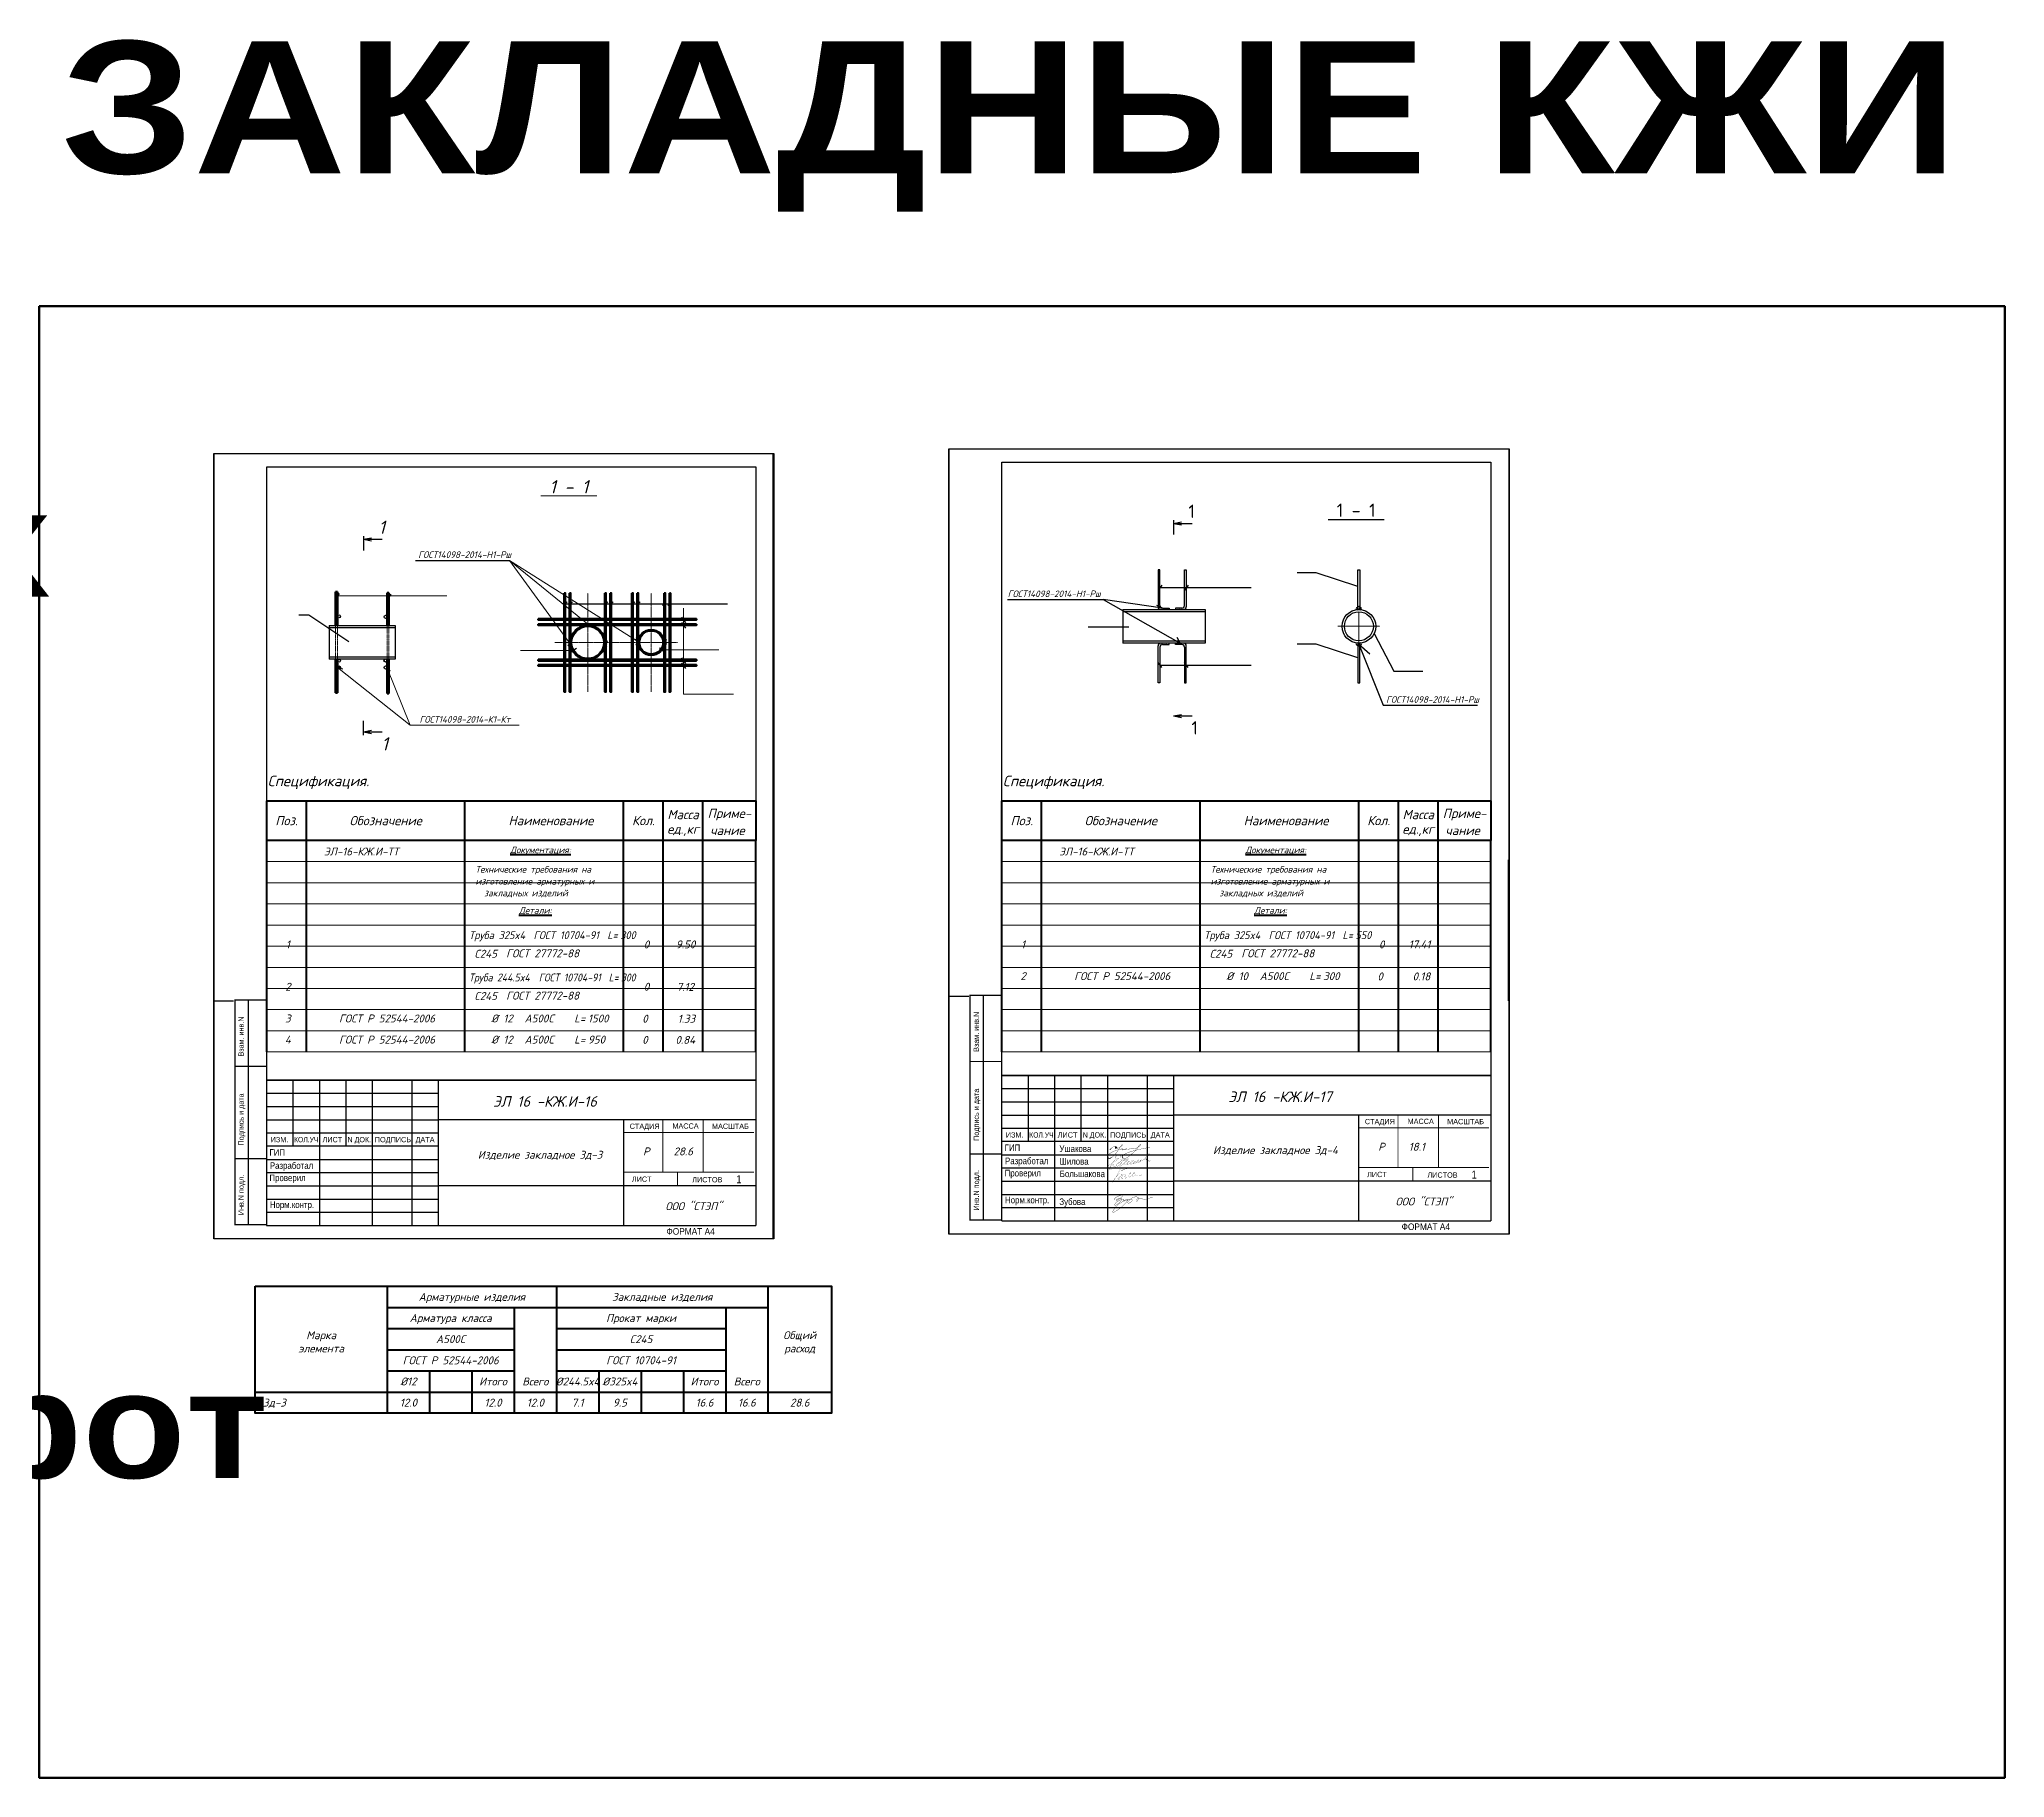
# Model space of a CAD drawing. Header units: millimetres. Extents: x -41985 to 836963, y -232665 to -4590.
# Drawn here: x 762623 to 836963, y -160899 to -95148 of the extents above; entities that cross this region are included whole.
import ezdxf
from ezdxf.enums import TextEntityAlignment as Align

# ---------------------------------------------------------------- set-up
doc = ezdxf.new("R2010")
doc.units = ezdxf.units.MM
for name, pattern in [('CENTERX2', [4, 2.5, -0.5, 0.5, -0.5]), ('невидимая2', [4.7625, 3.175, -1.5875]), ('осевая', [50.8, 31.75, -6.35, 6.35, -6.35])]:
    doc.linetypes.add(name, pattern=pattern)
doc.layers.get('Defpoints').update_dxf_attribs({"color": 1, "lineweight": 0})
for name, color, linetype, lineweight in [('B-FEQM-E-TEXT', 7, 'Continuous', 25), ('k_ Арматура', 3, 'Continuous', 50), ('k_ Выноски', 7, 'Continuous', 13), ('k_ Металл', 1, 'Continuous', 40), ('k_ Осевая', 8, 'CENTERX2', 9), ('k_ Рамка', 252, 'Continuous', 40), ('k_ Штриховка', 8, 'Continuous', 5), ('Осевая', 251, 'осевая', 5)]:
    doc.layers.add(name, color=color, linetype=linetype, lineweight=lineweight)
doc.layers.add('FORMAT', color=7, linetype='Continuous')
doc.styles.add('Arial', font='arial.ttf', dxfattribs={"height": 250})
doc.styles.get("Standard").update_dxf_attribs({"font": 'isocpeur.ttf'})
doc.styles.add('STEP PR', font='isocpeui.ttf')

msp = doc.modelspace()

# ---------------------------------------------------------------- texts
at = {"layer": 'B-FEQM-E-TEXT', "lineweight": 40, "style": 'Arial', "width": 0.85}
for s, p in [('Взам. инв.N', (770354.16371, -133621.38833)), ('Взам. инв.N', (798161.88499, -133444.3211)), ('Подпись и дата', (770354.16371, -136988.39177)), ('Подпись и дата', (798161.88499, -136811.32455)), ('Инв.N подл.', (798161.88499, -139444.3211)), ('Инв.N подл.', (770354.16371, -139621.38833))]:
    msp.add_text(s, height=200, rotation=90, dxfattribs=at).set_placement(p)
at = {"layer": 'B-FEQM-E-TEXT', "lineweight": 40, "style": 'Arial', "width": 0.9}
for s, p in [('ИЗМ.', (771373.17751, -136864.24865)), ('ЛИСТ', (773336.85102, -136864.24865)), ('ПОДПИСЬ', (775313.17751, -136864.24865)), ('ДАТА', (776853.17751, -136864.24865)), ('ИЗМ.', (799180.8988, -136687.18143)), ('ЛИСТ', (801144.57231, -136687.18143)), ('ПОДПИСЬ', (803120.8988, -136687.18143)), ('ДАТА', (804660.8988, -136687.18143))]:
    msp.add_text(s, height=200, dxfattribs=at).set_placement(p)
at = {"layer": 'B-FEQM-E-TEXT', "lineweight": 40, "style": 'Arial'}
for s, width, p, p2 in [('КОЛ.УЧ', 0.915628, (772259.61544, -136864.36781), (773179.61544, -136864.36781)), ('N ДОК.', 0.960781, (774280.36575, -136863.79575), (775170.36575, -136863.79575)), ('КОЛ.УЧ', 0.915628, (800067.33673, -136687.30058), (800987.33673, -136687.30058)), ('N ДОК.', 0.960781, (802088.08703, -136686.72852), (802978.08703, -136686.72852))]:
    msp.add_text(s, height=200, dxfattribs=dict(at, width=width)).set_placement(p, p2, align=Align.FIT)
at = {"layer": 'B-FEQM-E-TEXT', "style": 'Arial', "width": 0.85}
for s, height, p in [('ГИП', 250, (771328.83706, -137376.3704)), ('ГИП', 250, (799136.55835, -137199.30318)), ('Разработал', 250, (799151.35668, -137694.66041)), ('Ушакова', 250, (801207.10583, -137234.37997)), ('Шилова', 250, (801213.79585, -137712.65214)), ('Проверил', 250, (771328.83706, -138334.70585)), ('Разработал', 250, (771343.6354, -137871.72764)), ('1', 300, (788989.48137, -138413.59608)), ('Проверил', 250, (799136.55835, -138157.63862)), ('Большакова', 250, (801222.06183, -138183.89226)), ('1', 300, (816797.20266, -138236.52885)), ('Норм.контр.', 250, (799151.35668, -139175.8787)), ('Зубова', 250, (801207.10583, -139239.20047)), ('Норм.контр.', 250, (771343.6354, -139352.94593))]:
    msp.add_text(s, height=height, dxfattribs=at).set_placement(p)
at = {"layer": 'B-FEQM-E-TEXT', "color": 7, "style": 'Arial', "width": 0.9}
for p in [(786344.47037, -140362.29571), (814152.19165, -140185.22848)]:
    msp.add_text('ФОРМАТ A4', height=250, dxfattribs=at).set_placement(p)
at = {"layer": 'B-FEQM-E-TEXT', "lineweight": 40, "style": 'Arial', "width": 0.9}
for tag, text, p in [('СТАДИЯ', 'Стадия', (813327.6783, -136182.15142)), ('МАССА', 'Лист', (814874.2199, -136174.65842)), ('МАСШТАБ', 'Листов', (816571.1783, -136182.15142)), ('СТАДИЯ', 'Стадия', (785519.95701, -136359.21865)), ('МАССА', 'Лист', (787066.49861, -136351.72565)), ('МАСШТАБ', 'Листов', (788763.45701, -136359.21865)), ('ЛИСТ', 'Лист 16', (785410.23633, -138360.74175)), ('ЛИСТОВ', 'Листов', (787891.19817, -138381.81836)), ('ЛИСТ', 'Лист', (813217.95761, -138183.67452)), ('ЛИСТОВ', 'Листов', (815698.91945, -138204.75113))]:
    msp.add_attdef(tag, text=text, height=200, dxfattribs=at).set_placement(p, align=Align.CENTER)
at = {"layer": 'FORMAT'}
for s, p in [('1', (806086.81452, -113249.97251)), ('%%u 1 - 1 ', (811375.6153, -113209.16497)), ('1', (806201.72445, -121440.12664))]:
    msp.add_text(s, height=500, dxfattribs=at).set_placement(p)
at = {"layer": 'FORMAT', "width": 0.8}
msp.add_text('xxxx', height=100, dxfattribs=at).set_placement((805035.28407, -116740.93513))
at = {"layer": 'FORMAT', "text_generation_flag": 2, "width": 0.8}
msp.add_text('xxxx', height=100, dxfattribs=at).set_placement((805912.8871, -116740.93513))
msp.add_text('xxxx', height=100, rotation=180, dxfattribs=at).set_placement((805035.28407, -117960.70295))
at = {"layer": 'FORMAT', "width": 0.8}
msp.add_text('xxxx', height=100, rotation=180, dxfattribs=at).set_placement((805912.8871, -117960.70295))
at = {"layer": 'k_ Выноски', "style": 'STEP PR'}
for s, p in [('%%u 1 - 1 ', (781595.65858, -112320.09903)), ('1', (775448.49464, -113852.18283)), ('1', (775563.40456, -122042.33697))]:
    msp.add_text(s, height=500, dxfattribs=at).set_placement(p)
at = {"layer": 'k_ Выноски', "lineweight": 40, "style": 'STEP PR'}
for s, height, p in [('ГОСТ14098-2014-Н1-Рш', 250, (776953.41711, -114764.82722)), ('ГОСТ14098-2014-Н1-Рш', 250, (799250.2254, -116245.55546)), ('ГОСТ14098-2014-Н1-Рш', 250, (813563.82889, -120244.92557)), ('ГОСТ14098-2014-К1-Кт', 250, (777003.41509, -120995.597)), ('ЭЛ-16-КЖ.И-ТТ', 300, (773390.84827, -126018.11906)), ('%%UДокументация:', 250, (780434.41872, -125931.27969)), ('ЭЛ-16-КЖ.И-ТТ', 300, (801198.56956, -126018.11906)), ('%%UДокументация:', 250, (808242.14001, -125931.27969)), ('изготовление арматурных и ', 250, (779119.68757, -127117.78562)), ('Технические требования на', 250, (779118.70215, -126666.1118)), ('изготовление арматурных и ', 250, (806927.40885, -127117.78562)), ('Технические требования на', 250, (806926.42344, -126666.1118)), ('закладных изделий', 250, (779450.26423, -127563.22077)), ('закладных изделий', 250, (807257.98552, -127563.22077)), ('%%uДетали:', 250, (780766.2988, -128220.57535)), ('%%uДетали:', 250, (808574.02009, -128220.57535)), ('ЭЛ 16 -КЖ.И-16', 400, (779790.09669, -135520.37378)), ('ЭЛ 16 -КЖ.И-17', 400, (807597.81797, -135343.30655)), ('Изделие закладное Зд-3', 300, (779208.18737, -137488.08379)), ('Р', 300, (785460.21884, -137361.31794)), ('28.6', 300, (786610.69324, -137361.31794)), ('Изделие закладное Зд-4', 300, (807015.90866, -137311.01656)), ('Р', 300, (813267.94012, -137184.25072)), ('18.1', 300, (814418.41453, -137184.25072)), ('ООО "СТЭП"', 300, (813922.63958, -139256.50501)), ('ООО "СТЭП"', 300, (786307.08999, -139433.57224))]:
    msp.add_text(s, height=height, dxfattribs=at).set_placement(p)
at = {"layer": 'k_ Выноски', "color": 1, "linetype": 'ByBlock', "char_height": 5000, "attachment_point": 5, "style": 'STEP PR'}
for s, insert, width in [('{\\fArial Black|b1|i0|c204|p34;\\C94;ЗАКЛАДНЫЕ КЖИ}', (799316.60789, -98442.51632), 145666.6922687), ('{\\fArial Black|b1|i0|c204|p34;ЗАкладные \\PЗд-1\\fArial Black|b1|i0|c0|p34; (\\fArial Black|b1|i0|c204|p34;МН \\fArial Black|b1|i0|c0|p34;5\\fArial Black|b1|i0|c204|p34;48) - \\H0.8x;для установки решетки в приямках\\P\\H1.25x;Зд-2\\fArial Black|b1|i0|c0|p34; (\\fArial Black|b1|i0|c204|p34;МН-540) - \\H0.8x;для установки решетки в яме\\P\\H1.25x;Зд-3 - \\H0.8x;ЗАкладная в приямок Г/5-6 \\P\\H1.25x;Зд-4 - \\H0.8x;ЗАкладная К1-1 Б/8 \\P\\H1.25x;Зд-5\\fArial Black|b1|i0|c0|p34;(\\fArial Black|b1|i0|c204|p34;МН-150) - \\H0.8x;под фахверковые стойки и стойки ворот\\P\\H1.25x;Зд-6 - \\H0.8x;Трубка ОВ в яму правая \\P\\H1.25x;Зд-7 - \\H0.8x;Трубка ОВ в яму левая\\PЗд-8 - Закладные в ФП под косоуры лестниц\\PЗд-9  - Закладные в стене под косоуры л-ц}', (676811.38732, -142166.84155), 208156.7692846)]:
    msp.add_mtext(s, dxfattribs=dict(at, insert=insert, width=width))
at = {"layer": 'k_ Рамка', "style": 'STEP PR'}
for s, p in [('Арматурные изделия', (778984.37083, -142863.3239)), ('Закладные изделия', (786184.37083, -142863.3239)), ('Арматура класса', (778184.37083, -143663.3239)), ('Прокат марки', (785384.37083, -143663.3239)), ('Марка', (773284.37083, -144313.3239)), ('A500C', (778184.37083, -144463.3239)), ('С245', (785384.37083, -144463.3239)), ('Общий', (791384.37083, -144313.3239)), ('элемента', (773284.37083, -144813.3239)), ('ГОСТ Р 52544-2006', (778184.37083, -145263.3239)), ('ГОСТ 10704-91', (785384.37083, -145263.3239)), ('расход', (791384.37083, -144813.3239)), ('%%c12', (776584.37083, -146063.3239)), ('Итого', (779784.37083, -146063.3239)), ('Всего', (781384.37083, -146063.3239)), ('%%c244.5x4', (782984.37083, -146063.3239)), ('%%c325x4', (784584.37083, -146063.3239)), ('Итого', (787784.37083, -146063.3239)), ('Всего', (789384.37083, -146063.3239))]:
    msp.add_text(s, height=300, dxfattribs=at).set_placement(p, align=Align.CENTER)

# ---------------------------------------------------------------- blocks, each defined once
blk = doc.blocks.new('ЭлПодп_ Шилова')
at = {"const_width": 0.05}
for points in [[(0.47, 1, 0.068498), (5.28, 4.43, 0.674759), (4.88, 5.12, 0.182602), (3.28, 4.31, 0.517238), (3.44, 3.76, 0.173536), (4.17, 3.81, 0.067093), (2.82, 2.87, 0.126532), (1.14, -0.05, 0.810229), (1.52, -0.43, 0.068205), (6.1, 3.52, 0.98416), (5.94, 3.68, 0.159926), (3.51, 0.75, 0.726707), (3.71, 0.4, 0.064732), (7.24, 3.64, 0.955489), (7.05, 3.73, 0.108118), (4.86, 1.06, 0.999191), (5.15, 0.89, 0.073137), (8.13, 3.39, 0.92733), (7.89, 3.64, 0.143356), (6.55, 1.58, 0.700614), (6.79, 1.33, 0.103436), (8.67, 2.67, 0.872301), (8.51, 2.83, 0.212445), (7.74, 1.67, 0.410253), (8.11, 1.49, 0.069149), (10.05, 2.88, 0.728947), (9.89, 3.16, 0.149644), (8.91, 1.92, 0.622202), (9.36, 1.66, 0.105788), (10.84, 2.51, 0.768005), (10.59, 2.76, 0.203164), (10.06, 1.85, 0.679716), (10.41, 1.85, 0.151671), (12.2, 3.04, 0.946538), (11.93, 3.2, 0.166232), (11.27, 2.26, 0.686937), (11.6, 2.07, 0.154394), (13.18, 3.36, 0.13266), (12.34, 2.3, 0.096944), (16.22, 5.32, 0.94435), (15.86, 5.52, 0.126135), (14.38, 3.25, 0.22066), (15.35, 3.81, 0.198805), (14.95, 3.41, 0.84013), (15.09, 3.27, 0.067004), (15.54, 3.39, 0.217555), (15.2, 3.05, 0.527289), (15.36, 2.86, 0.012947), (16.98, 2.97, 0.072811), (15.66, 2.39)], [(1.29, 0.41, -0.178026), (2.36, 1.35, -0.659099), (2.78, 0.93, -0.130438), (1.71, -0.07, -0.62518), (1.29, 0.41)]]:
    blk.add_lwpolyline(points, format="xyb", dxfattribs=at)
blk = doc.blocks.new('ЭлПодп_ Зубова')
blk.add_lwpolyline([(2.73, 3.52, 0, 0.1, -0.179107), (2.31, 3.28, 0.1, 0.1, -0.771768), (2.18, 3.5, 0.1, 0.1, -0.145944), (5.32, 4.87, 0.1, 0.1, -0.737724), (5.45, 4.65, 0.1, 0.1, -0.116868), (3.1, 2.79, 0.1, 0.1, -0.770434), (2.83, 2.95, 0.1, 0.1, -0.157903), (4.67, 3.66, 0.1, 0.1, -0.671464), (4.87, 2.91, 0.1, 0.1, -0.128504), (2.64, 1.02, 0.1, 0.1, -0.767327), (2.35, 1.4, 0.1, 0.1, -0.199614), (5.49, 3.28, 0.1, 0.1, -0.601167), (5.83, 2.94, 0.1, 0.1, -0.340199), (5.5, 2.61, 0.1, 0.1, -0.108968), (7.39, 3.32, 0.1, 0.1, -0.735888), (7.48, 3.15, 0.1, 0.1, -0.121719), (2.01, -1.67, 0.1, 0.1, -0.855389), (1.63, -1.3, 0.1, 0.1, -0.226365), (6.85, 2.87, 0.1, 0.1, 0), (8.44, 3.32, 0.1, 0.1, -0.527335), (8.98, 2.85, 0.1, 0.1, -0.229645), (7.66, 1.8, 0.1, 0.1, -0.678334), (7.28, 2.03, 0.1, 0.1, -0.23541), (9.91, 4.13, 0.1, 0.1, -0.217394), (11.06, 4, 0.1, 0.1, -0.395121), (11.31, 3.39, 0.1, 0.1, -0.14145), (10.87, 2.61, 0.1, 0.1, -0.776459), (10.52, 2.79, 0.1, 0.1, -0.316063), (11.87, 3.67, 0.1, 0.1, -0.167736), (13.07, 3.25, 0.1, 0.1, 0.304217), (14.38, 3.25, 0.1, 0.1, -0.075719), (16.78, 4.02, 0.1, 0.1, 0)], format="xyseb")
blk = doc.blocks.new('ЭлПодп_ Ушакова')
at = {"ltscale": 100}
h = blk.add_hatch(color=256, dxfattribs=at)
h.paths.add_polyline_path([(2.57, 0.73, -0.124879), (1.57, 0.23, -0.201501), (0.84, 0.42, -0.210429), (0.59, 1.09, 0.102378), (0.63, 0.49, 0.233212), (1.11, 0), (1.63, 0, 0.05666), (1.79, 0.08, 0.020067)])
h.paths.add_polyline_path([(1.63, 0), (1.11, 0, 0.17055)])
h.paths.add_polyline_path([(2.4, 4.19, 0.068604), (1.48, 3.45, 0.676971), (1.67, 3.33, -0.040913)])
h.paths.add_polyline_path([(3.85, 4.46, 0.052547), (3.66, 4.08, 0.32708), (3.86, 3.76, -0.283013)])
h.paths.add_polyline_path([(7.88, 3.81, -0.122702), (6.32, 3.36, -0.746456), (6.2, 3.57), (6.23, 3.63), (6.1, 3.46, 0.746456), (6.22, 3.24, 0.157589)])
h.paths.add_polyline_path([(6.47, 1.18, -0.046533), (7.15, 1.72, 0.012242), (6.4, 1.33, 0.301126), (6.08, 0.73, 0.23102), (6.7, 0.06, -0.146842), (6.33, 0.66, -0.245628)])
at = {"ltscale": 100, "const_width": 0.1}
for points in [[(1.48, 3.45, -0.161737), (3.89, 4.75, -0.346409), (3.98, 4.63, 0.079464), (3.66, 4.08, 0.624225), (4.15, 3.8, 0.137761), (6.22, 4.99, 1.080115), (6.08, 5.19, 0.072927), (4.8, 3.37, -0.088625), (1.79, 0.08, -0.488793), (0.63, 0.49, -0.147282), (0.65, 1.34, -0.117101), (4.8, 3.37), (6.19, 3.75, -0.632318), (6.26, 3.68), (6.2, 3.57, 0.746456), (6.32, 3.36, 0.122702), (7.88, 3.81), (7.77, 3.63, 0.470873), (7.92, 3.49, 0.111847), (9.33, 3.82, 0.14919), (10.39, 3.69, 0.114996), (12.12, 4.27, 0.063721), (13.14, 5.14)], [(0.59, 1.09, 0.210429), (0.84, 0.42, 0.201501), (1.57, 0.23, 0.124879), (2.57, 0.73)], [(2.4, 4.19, 0.040913), (1.67, 3.33, -0.676971), (1.48, 3.45)], [(6.23, 3.63), (6.1, 3.46, 0.746456), (6.22, 3.24, 0.157589), (7.88, 3.81)], [(13.02, 5.35, 0.097861), (12.12, 4.27, -0.034796), (11.19, 3.12, -0.086546), (7.6, 0.14, -0.488089), (6.08, 0.73, -0.302185), (6.4, 1.33, -0.074007), (11.19, 3.12, -0.025091), (13.32, 3.62, -0.004863), (16.42, 4.24, -0.4278), (16.58, 4.15), (16.51, 4.04)], [(7.15, 1.72, 0.046533), (6.47, 1.18, 0.245628), (6.33, 0.66, 0.146842), (6.7, 0.06)], [(13.01, 5.35, -0.14337), (13.18, 5.42, -0.520938), (13.25, 5.35, -0.127879), (13.14, 5.14)]]:
    blk.add_lwpolyline(points, format="xyb", dxfattribs=at)
at = {"ltscale": 100}
blk.add_lwpolyline([(3.89, 4.51, 0.3073), (3.86, 3.76)], format="xyb", dxfattribs=at)
blk = doc.blocks.new('ЭлПодп_ Большакова')
at = {"const_width": 0.05}
for points in [[(5.12, 5.48, -0.036246), (1.8, -0.28, -0.114701), (4.56, 3.12, -0.335137), (5.18, 2.99, -0.174838), (4.3, 0.97, -0.569219), (3.84, 1.1, -0.132581), (6.51, 3, -0.31779), (6.89, 2.84, -0.148184), (5.92, 1.4, -0.449829), (5.4, 1.4, -0.193685), (5.78, 2.63)], [(6.96, 1.99, 0.240539), (6.72, 1.57, 0.67885), (7, 1.5, 0.047623), (8.8, 3.3, 0.477245), (8.69, 3.72, 0.098829), (7.95, 2.04, 0.574418), (8.28, 1.85, 0.049964), (10.23, 3.33, 1.208797), (9.97, 3.5, 0.113838), (9.38, 2.17, 0.60443), (9.76, 2.07, 0.055054), (10.77, 2.91, 0.108555), (10.59, 2.24, 0.175998), (11.28, 2.42, -0.218146), (12.13, 2.42, 0.234828), (13.14, 2.81)]]:
    blk.add_lwpolyline(points, format="xyb", dxfattribs=at)
blk.add_lwpolyline([(5.3, 4.24, 0.2, 0.05, -0.154207), (7.29, 4.98, 0.05, 0.05, 0)], format="xyseb")
blk = doc.blocks.new('*U1872')
for p, q in [((-18500, -1500), (0, -1500)), ((-18500, -3000), (-18500, -1500)), ((-17000, -3000), (-17000, -1500)), ((-11000, -3000), (-11000, -1500)), ((-5000, -3000), (-5000, -1500)), ((-3500, -3000), (-3500, -1500)), ((-2000, -3000), (-2000, -1500)), ((0, -1500), (0, -3000)), ((0, -3000), (-18500, -3000)), ((-18500, -11000), (-18500, -3000)), ((-17000, -11000), (-17000, -3000)), ((-11000, -11000), (-11000, -3000)), ((-5000, -11000), (-5000, -3000)), ((-3500, -11000), (-3500, -3000)), ((-2000, -11000), (-2000, -3000)), ((0, -11000), (0, -3000))]:
    blk.add_line(p, q)
at = {"color": 8, "lineweight": 20}
for p, q in [((0, -3800), (-18500, -3800)), ((0, -4600), (-18500, -4600)), ((0, -5400), (-18500, -5400)), ((0, -6200), (-18500, -6200)), ((0, -7000), (-18500, -7000)), ((0, -7800), (-18500, -7800)), ((0, -8600), (-18500, -8600)), ((0, -9400), (-18500, -9400)), ((0, -10200), (-18500, -10200)), ((0, -11000), (-18500, -11000))]:
    blk.add_line(p, q, dxfattribs=at)
at = {"style": 'STEP PR'}
for s, p in [('Поз.', (-17750, -2250)), ('Обозначение', (-14000, -2250)), ('Наименование', (-7750, -2250)), ('Кол.', (-4250, -2250)), ('Масса', (-2750, -2021)), ('Приме-', (-1000, -2021)), ('ед.,кг', (-2750, -2613)), ('чание', (-1073, -2622))]:
    blk.add_text(s, height=350, dxfattribs=at).set_placement(p, align=Align.MIDDLE)
at = {"style": 'STEP PR', "flags": 8}
blk.add_attdef('СПЕЦИФИКАЦИЯ', (-18463, -950), '', height=400, dxfattribs=at)
blk = doc.blocks.new('REINFORCED_CONCRETE')
blk = doc.blocks.new('RC_VED_CONST_STRING')

# ---------------------------------------------------------------- hatches: boundary and pattern name
at = {"ltscale": 100}
h = msp.add_hatch(dxfattribs=at)
h.set_pattern_fill('ANGLE', color=256, scale=100)
h.set_pattern_definition([(0, (637982.85, -152795.3), (0, 698.5), [508, -190.5]), (90, (637982.85, -152795.3), (-698.5, 4e-14), [508, -190.5])])
h.paths.add_polyline_path([(773895.11984, -116975.5503, 1), (774013.5336, -116975.5503, 1)])
h = msp.add_hatch(dxfattribs=at)
h.set_pattern_fill('ANGLE', color=256, scale=100)
h.set_pattern_definition([(0, (636224.2, -154728.3), (0, 698.5), [508, -190.5]), (90, (636224.2, -154728.3), (-698.5, 4e-14), [508, -190.5])])
h.paths.add_polyline_path([(774019.68481, -117240.74884, 0.861134804), (773903.87883, -117258.12689, 0.3467975663), (773949.26985, -117315.69925), (773976.90157, -117315.69925, 0.265319072), (774019.68481, -117275.50494)])
h = msp.add_hatch(dxfattribs=at)
h.set_pattern_fill('ANGLE', color=256, scale=100)
h.set_pattern_definition([(0, (637984.3, -154464.4), (0, 698.5), [508, -190.5]), (90, (637984.3, -154464.4), (-698.5, 4e-14), [508, -190.5])])
h.paths.add_polyline_path([(775779.79507, -116976.85693, 0.861134804), (775663.9891, -116994.23498, 0.3467975663), (775709.38012, -117051.80734), (775737.01183, -117051.80734, 0.265319072), (775779.79507, -117011.61304)])
h = msp.add_hatch(dxfattribs=at)
h.set_pattern_fill('ANGLE', color=256, scale=100)
h.set_pattern_definition([(0, (637984.3, -154726), (0, 698.5), [508, -190.5]), (90, (637984.3, -154726), (-698.5, 4e-14), [508, -190.5])])
h.paths.add_polyline_path([(775779.79507, -117238.427, 0.861134804), (775663.9891, -117255.80505, 0.3467975663), (775709.38012, -117313.3774), (775737.01183, -117313.3774, 0.265319072), (775779.79507, -117273.1831)])
h = msp.add_hatch(color=250, dxfattribs=at)
h.dxf.hatch_style = 1
h.set_gradient(color1=(51, 51, 51), color2=(255, 255, 0), tint=1)
h.paths.add_polyline_path([(774016.28981, -118908.55684, 1), (773897.87606, -118908.55684, 1)])
h = msp.add_hatch(dxfattribs=at)
h.set_pattern_fill('ANGLE', color=256, scale=100)
h.set_pattern_definition([(0, (637985.6, -154728.3), (0, 698.5), [508, -190.5]), (90, (637985.6, -154728.3), (-698.5, 4e-14), [508, -190.5])])
h.paths.add_polyline_path([(773897.87606, -118908.55684, 1), (774016.28981, -118908.55684, 1)])
h = msp.add_hatch(dxfattribs=at)
h.set_pattern_fill('ANGLE', color=256, scale=100)
h.set_pattern_definition([(0, (637985.76, -154469.1), (0, 698.5), [508, -190.5]), (90, (637985.76, -154469.1), (-698.5, 4e-14), [508, -190.5])])
h.paths.add_polyline_path([(773898.03339, -118649.38273, 1), (774016.44715, -118649.38273, 1)])
h = msp.add_hatch(dxfattribs=at)
h.set_pattern_fill('ANGLE', color=256, scale=100)
h.set_pattern_definition([(0, (637979.24, -156115.8), (0, 698.5), [508, -190.5]), (90, (637979.24, -156115.8), (-698.5, 4e-14), [508, -190.5])])
h.paths.add_polyline_path([(775774.73511, -118628.24127, 0.861134804), (775658.92914, -118645.61933, 0.3467975663), (775704.32016, -118703.19168), (775731.95187, -118703.19168, 0.265319072), (775774.73511, -118662.99738)])
h = msp.add_hatch(dxfattribs=at)
h.set_pattern_fill('ANGLE', color=256, scale=100)
h.set_pattern_definition([(0, (637984.3, -156379.55), (0, 698.5), [508, -190.5]), (90, (637984.3, -156379.55), (-698.5, 4e-14), [508, -190.5])])
h.paths.add_polyline_path([(775779.79507, -118891.99605, 0.861134804), (775663.9891, -118909.3741, 0.3467975663), (775709.38012, -118966.94646), (775737.01183, -118966.94646, 0.265319072), (775779.79507, -118926.75216)])
at = {"layer": 'k_ Штриховка'}
h = msp.add_hatch(color=254, dxfattribs=at)
h.dxf.hatch_style = 1
h.paths.add_polyline_path([(783367.63331, -117310.9464), (783367.63331, -117350.41956, -0.4142135624), (783978.16015, -117960.9464), (784017.63331, -117960.9464, 0.4142135624)])
h.paths.add_polyline_path([(783367.63331, -117310.9464, 0.4142135624), (782717.63331, -117960.9464), (782757.10647, -117960.9464, -0.4142135624), (783367.63331, -117350.41956)])
h.paths.add_polyline_path([(782757.10647, -117960.9464), (782717.63331, -117960.9464, 0.4142135624), (783367.63331, -118610.9464), (783367.63331, -118571.47324, -0.4142135624)])
h.paths.add_polyline_path([(784017.63331, -117960.9464), (783978.16015, -117960.9464, -0.4142135624), (783367.63331, -118571.47324), (783367.63331, -118610.9464, 0.4142135624)])
h = msp.add_hatch(color=254, dxfattribs=at)
h.dxf.hatch_style = 1
h.paths.add_polyline_path([(785767.63331, -117471.9464), (785767.63331, -117517.36595, -0.4142135624), (786211.21376, -117960.9464), (786256.63331, -117960.9464, 0.4142135624)])
h.paths.add_polyline_path([(785767.63331, -117517.36595), (785767.63331, -117471.9464, 0.4142135624), (785278.63331, -117960.9464), (785324.05287, -117960.9464, -0.4142135624)])
h.paths.add_polyline_path([(785324.05287, -117960.9464), (785278.63331, -117960.9464, 0.4142135624), (785767.63331, -118449.9464), (785767.63331, -118404.52684, -0.4142135624)])
h.paths.add_polyline_path([(786256.63331, -117960.9464), (786211.21376, -117960.9464, -0.4142135624), (785767.63331, -118404.52684), (785767.63331, -118449.9464, 0.4142135624)])

# ---------------------------------------------------------------- linework, layer by layer
for p, q in [((797031.36755, -110635.47282), (797031.36755, -140335.47282)), ((797031.36755, -110635.47282), (818218.21751, -110635.47282)), ((797031.36755, -140335.47282), (797031.36755, -110635.47282)), ((818218.21751, -110635.47282), (818218.21751, -140335.47282)), ((818218.21751, -140335.47282), (818218.21751, -110635.47282)), ((769223.64626, -110812.54005), (769223.64626, -140512.54005)), ((769223.64626, -110812.54005), (790410.49623, -110812.54005)), ((769223.64626, -140512.54005), (769223.64626, -110812.54005)), ((771223.64626, -111312.54005), (789723.64626, -111312.54005)), ((771223.64626, -140012.54005), (771223.64626, -111312.54005)), ((771223.64626, -140006.66802), (771223.64626, -111312.54005)), ((789723.64626, -111312.54005), (789723.64626, -140012.54005)), ((790384.06189, -110812.54005), (790384.06189, -140512.54005)), ((790384.06189, -140512.54005), (790384.06189, -110812.54005)), ((790410.49623, -110812.54005), (790410.49623, -140512.54005)), ((799031.36755, -111135.47282), (817531.36755, -111135.47282)), ((799031.36755, -139835.47282), (799031.36755, -111135.47282)), ((799031.36755, -139829.60079), (799031.36755, -111135.47282)), ((817531.36755, -111135.47282), (817531.36755, -139835.47282)), ((771221.35701, -140012.54005), (789721.35701, -140012.54005)), ((771221.35701, -140012.54005), (789721.35701, -140012.54005)), ((771221.35701, -140012.54005), (786932.64827, -140012.54005)), ((771221.35701, -140012.54005), (784293.51401, -140012.54005)), ((771221.35701, -140012.54005), (789721.35701, -140012.54005)), ((818218.21751, -140335.47282), (797031.36755, -140335.47282)), ((799029.0783, -139835.47282), (817529.0783, -139835.47282)), ((799029.0783, -139835.47282), (817529.0783, -139835.47282)), ((799029.0783, -139835.47282), (814740.36956, -139835.47282)), ((799029.0783, -139835.47282), (812101.2353, -139835.47282)), ((799029.0783, -139835.47282), (817529.0783, -139835.47282)), ((790410.49623, -140512.54005), (769223.64626, -140512.54005))]:
    msp.add_line(p, q)
at = {"ltscale": 100}
for p, q in [((782526.25888, -116495.12754), (788654.24441, -116495.12754)), ((802856.99219, -116338.62451), (805773.79593, -117988.14915)), ((805107.90519, -116662.09545), (804895.46275, -116560.11608)), ((802290.46851, -117375.28775), (803828.71586, -117375.28775)), ((782617.45986, -118081.12375), (782713.46324, -117999.56542)), ((782630.33985, -117995.5519), (782700.58325, -118085.13727)), ((782637.8729, -117925.2008), (782733.87628, -117843.64247)), ((782650.75289, -117839.62895), (782720.99629, -117929.21432)), ((783997.15471, -118122.81922), (784093.15809, -118041.26089)), ((784010.0347, -118037.24737), (784080.2781, -118126.83274)), ((784017.27734, -117982.45546), (784113.28072, -117900.89713)), ((784030.15733, -117896.88361), (784100.40073, -117986.46898)), ((785182.86341, -118056.35199), (785278.86679, -117974.79366)), ((785189.5308, -117854.8174), (785285.53418, -117773.25907)), ((785195.7434, -117970.78014), (785265.9868, -118060.36551)), ((785202.41079, -117769.24555), (785272.65419, -117858.83092)), ((786249.19398, -118056.35199), (786345.19736, -117974.79366)), ((786254.44781, -117914.76584), (786350.45119, -117833.20751)), ((786262.07397, -117970.78014), (786332.31737, -118060.36551)), ((786267.3278, -117829.19399), (786337.5712, -117918.77936)), ((805773.79593, -117988.14915), (805663.61912, -117779.02496)), ((812534.80787, -118022.17186), (812943.75942, -118394.26345)), ((773897.87606, -118908.55684), (774098.51451, -118960.31345)), ((775781.09896, -118941.07968), (775891.68916, -119038.40851))]:
    msp.add_line(p, q, dxfattribs=at)
at = {"color": 0}
for p, q in [((769223.64626, -131512.54005), (769223.64626, -126178.72024)), ((790384.06189, -131512.54005), (790384.06189, -126178.72024)), ((797031.36755, -131335.47282), (797031.36755, -126001.65302)), ((818191.78318, -131512.54005), (818191.78318, -126178.72024))]:
    msp.add_line(p, q, dxfattribs=at)
at = {"color": 254, "linetype": 'невидимая2', "lineweight": 5, "ltscale": 0.2}
for points in [[(773830.23685, -117315.69925), (773830.23685, -118590.35947)], [(773897.87606, -117315.69925), (773897.87606, -118590.35947)], [(775781.09896, -117315.69925), (775781.09896, -118590.35947)], [(775848.73817, -117315.69925), (775848.73817, -118590.35947)]]:
    msp.add_lwpolyline(points, dxfattribs=at)
at = {"ltscale": 100}
for centre in [(773950.99457, -116975.14922), (775721.89208, -116993.41773), (773953.90812, -118648.98165), (773957.08293, -118908.55684), (775716.83212, -118644.80207), (775721.89208, -118908.55684)]:
    msp.add_circle(centre, 59.20688, dxfattribs=at)
at = {"layer": 'Defpoints', "lineweight": 53}
msp.add_lwpolyline([(762622.91612, -105243.82908), (836962.88929, -105243.82908), (836962.88929, -160899.30684), (762622.91612, -160899.30684)], close=True, dxfattribs=at)
at = {"layer": 'FORMAT'}
for p, q in [((805524.25115, -113335.60034), (805524.25115, -113878.39526)), ((805524.25115, -113456.54696), (805827.10461, -113397.05922)), ((805524.25115, -113456.54696), (806225.52257, -113456.54696)), ((805524.25115, -113456.54696), (805827.10461, -113516.0347)), ((774885.93127, -113937.81066), (774885.93127, -114480.60558)), ((774885.93127, -114058.75728), (775188.78472, -113999.26954)), ((774885.93127, -114058.75728), (775587.20268, -114058.75728)), ((774885.93127, -114058.75728), (775188.78472, -114118.24502)), ((776848.13339, -114857.89626), (780411.63153, -114857.89626)), ((804940.26598, -115213.48893), (804940.26598, -116613.48893)), ((805007.90519, -115213.48893), (804940.26598, -115213.48893)), ((805007.90519, -116562.09545), (805007.90519, -115213.48893)), ((805940.26598, -116562.09545), (805940.26598, -115213.48893)), ((805940.26598, -115213.48893), (806007.90519, -115213.48893)), ((806007.90519, -115213.48893), (806007.90519, -116613.48893)), ((812499.80243, -116713.31904), (812499.80243, -115213.12054)), ((812499.80243, -115213.12054), (812570.04583, -115213.12054)), ((812570.04583, -115213.12054), (812570.04583, -116713.31904)), ((812570.04583, -115213.12054), (812570.04583, -116363.31904)), ((805007.90519, -115887.79219), (808455.02364, -115887.79219)), ((810917.53347, -115329.01708), (810201.20658, -115329.01708)), ((812499.80243, -115838.00227), (810917.53347, -115329.01708)), ((773968.02064, -116108.92274), (773827.73148, -116297.9067)), ((775918.88275, -116134.70971), (775778.59359, -116323.69367)), ((799250.2254, -116338.62451), (802856.99219, -116338.62451)), ((805107.90519, -116662.09545), (802856.99219, -116338.62451)), ((803602.90448, -116713.48893), (806724.37789, -116713.48893)), ((803602.90448, -116713.48893), (803602.90448, -117988.14915)), ((804932.91844, -116713.48893), (805007.90519, -116713.48893)), ((804972.27659, -116713.48893), (804932.91844, -116713.48893)), ((805040.26598, -116713.48893), (805354.20446, -116713.48893)), ((805107.90519, -116662.09545), (805354.20446, -116662.09545)), ((805354.20446, -116662.09545), (805354.20446, -116713.48893)), ((805593.96672, -116662.09545), (805593.96672, -116713.48893)), ((805840.26598, -116662.09545), (805593.96672, -116662.09545)), ((806724.37789, -116713.48893), (806724.37789, -117988.14915)), ((812570.04583, -116713.31904), (812499.80243, -116713.31904)), ((772816.48871, -116931.69337), (772442.55479, -116931.69337)), ((774324.66543, -117941.71479), (772816.48871, -116931.69337)), ((773586.10376, -117315.69925), (776086.058, -117315.69925)), ((773586.10376, -117315.69925), (773586.10376, -118590.35947)), ((776086.058, -117405.36823), (773586.10376, -117405.36823)), ((776086.058, -117315.69925), (776086.058, -118590.35947)), ((806724.37789, -116803.1579), (803602.90448, -116803.1579)), ((803602.90448, -117898.48018), (806724.37789, -117898.48018)), ((806724.37789, -117988.14915), (803602.90448, -117988.14915)), ((804940.26598, -119488.14915), (804940.26598, -118088.14915)), ((805007.90519, -118139.54263), (805007.90519, -119488.14915)), ((805107.90519, -118039.54263), (805354.20446, -118039.54263)), ((805354.20446, -118039.54263), (805354.20446, -117988.14915)), ((805593.96672, -118039.54263), (805593.96672, -117988.14915)), ((805840.26598, -118039.54263), (805593.96672, -118039.54263)), ((805940.26598, -118139.54263), (805940.26598, -119488.14915)), ((806007.90519, -119488.14915), (806007.90519, -118088.14915)), ((810917.53347, -118030.23617), (810201.20658, -118030.23617)), ((812499.80243, -118539.22136), (810917.53347, -118030.23617)), ((812499.80243, -117988.31904), (812499.80243, -119488.51754)), ((812534.80787, -118022.17186), (813458.54518, -120337.99462)), ((812570.04583, -119488.51754), (812570.04583, -117988.31904)), ((813109.26035, -117627.24372), (813852.39852, -119052.62365)), ((773586.10376, -118500.6905), (776086.058, -118500.6905)), ((776086.058, -118590.35947), (773586.10376, -118590.35947)), ((805007.90519, -118813.84589), (808455.02364, -118813.84589)), ((812570.04583, -119488.51754), (812570.04583, -118338.31904)), ((805007.90519, -119488.14915), (804940.26598, -119488.14915)), ((805940.26598, -119488.14915), (806007.90519, -119488.14915)), ((812499.80243, -119488.51754), (812570.04583, -119488.51754)), ((813852.39852, -119052.62365), (814950.98301, -119052.62365)), ((813458.54518, -120337.99462), (817022.04332, -120337.99462)), ((774885.93127, -121462.132), (774885.93127, -120919.33708)), ((805524.25115, -120738.97506), (805827.10461, -120679.48732)), ((805524.25115, -120738.97506), (806225.52257, -120738.97506)), ((805524.25115, -120738.97506), (805827.10461, -120798.4628)), ((774885.93127, -121341.18538), (775188.78472, -121281.69764)), ((774885.93127, -121341.18538), (775587.20268, -121341.18538)), ((774885.93127, -121341.18538), (775188.78472, -121400.67312)), ((769223.64626, -131512.54005), (769973.64626, -131512.54005)), ((797031.36755, -131335.47282), (797781.36755, -131335.47282)), ((771221.35701, -134512.54005), (789739.81204, -134512.54005)), ((799029.0783, -134335.47282), (817547.53332, -134335.47282)), ((771221.35701, -135012.54005), (777721.35701, -135012.54005)), ((799029.0783, -134835.47282), (805529.0783, -134835.47282)), ((771221.35701, -135512.54005), (777721.35701, -135512.54005)), ((771221.35701, -136012.54005), (777721.35701, -136012.54005)), ((799029.0783, -135335.47282), (805529.0783, -135335.47282)), ((799029.0783, -135835.47282), (805529.0783, -135835.47282)), ((771221.35701, -137512.54005), (777721.35701, -137512.54005)), ((799029.0783, -137335.47282), (805529.0783, -137335.47282)), ((771221.35701, -138012.54005), (777721.35701, -138012.54005)), ((799029.0783, -137835.47282), (805529.0783, -137835.47282)), ((771221.35701, -138512.54005), (777721.35701, -138512.54005)), ((771221.35701, -139012.54005), (777721.35701, -139012.54005)), ((799029.0783, -138335.47282), (805529.0783, -138335.47282)), ((799029.0783, -138835.47282), (805529.0783, -138835.47282)), ((771221.35701, -139512.54005), (777721.35701, -139512.54005)), ((799029.0783, -139335.47282), (805529.0783, -139335.47282))]:
    msp.add_line(p, q, dxfattribs=at)
at = {"layer": 'FORMAT', "lineweight": 30}
for p, q in [((805078.04977, -115793.30021), (804937.76061, -115982.28417)), ((806078.04977, -115793.30021), (805937.76061, -115982.28417)), ((805078.04977, -118908.33787), (804937.76061, -118719.35391)), ((806078.04977, -118908.33787), (805937.76061, -118719.35391))]:
    msp.add_line(p, q, dxfattribs=at)
at = {"layer": 'FORMAT'}
for points, const_width in [([(771223.64619, -139987.38143), (770023.64619, -139987.38143), (770023.64619, -131487.38143), (771223.64619, -131487.38143)], 50), ([(770523.64619, -139987.38143), (770523.64619, -131487.38143)], 50), ([(799031.36748, -139810.31421), (797831.36748, -139810.31421), (797831.36748, -131310.31421), (799031.36748, -131310.31421)], 50), ([(798331.36748, -139810.31421), (798331.36748, -131310.31421)], 50), ([(799031.36748, -133810.31421), (797831.36748, -133810.31421)], 50), ([(771223.64619, -133987.38143), (770023.64619, -133987.38143)], 50), ([(789721.35701, -134512.54005), (771221.35701, -134512.54005), (771221.35701, -140012.54005)], 50), ([(772221.35701, -134512.54005), (772221.35701, -137012.54005)], 50), ([(773221.35701, -134512.54005), (773221.35701, -140012.54005)], 50), ([(774221.35701, -134512.54005), (774221.35701, -137012.54005)], 50), ([(775221.35701, -134512.54005), (775221.35701, -140012.54005)], 50), ([(776721.35701, -134512.54005), (776721.35701, -140012.54005)], 50), ([(777721.35701, -134512.54005), (777721.35701, -140012.54005)], 50), ([(817529.0783, -134335.47282), (799029.0783, -134335.47282), (799029.0783, -139835.47282)], 50), ([(800029.0783, -134335.47282), (800029.0783, -136835.47282)], 50), ([(801029.0783, -134335.47282), (801029.0783, -139835.47282)], 50), ([(802029.0783, -134335.47282), (802029.0783, -136835.47282)], 50), ([(803029.0783, -134335.47282), (803029.0783, -139835.47282)], 50), ([(804529.0783, -134335.47282), (804529.0783, -139835.47282)], 50), ([(805529.0783, -134335.47282), (805529.0783, -139835.47282)], 50), ([(777721.35701, -136012.54005), (789721.35701, -136012.54005)], 50), ([(784721.35701, -136012.54005), (784721.35701, -140012.54005)], 50), ([(786208.45701, -136009.91865), (786208.45701, -137999.01865)], 34.93), ([(787735.35701, -136009.91865), (787735.35701, -137999.01865)], 34.93), ([(805529.0783, -135835.47282), (817529.0783, -135835.47282)], 50), ([(812529.0783, -135835.47282), (812529.0783, -139835.47282)], 50), ([(814016.1783, -135832.85142), (814016.1783, -137821.95142)], 34.93), ([(815543.0783, -135832.85142), (815543.0783, -137821.95142)], 34.93), ([(771221.35701, -136512.54005), (777721.35701, -136512.54005)], 50), ([(784741.35701, -136499.01865), (789655.1249, -136499.01865)], 34.93), ([(799029.0783, -136335.47282), (805529.0783, -136335.47282)], 50), ([(812549.0783, -136321.95142), (817462.84619, -136321.95142)], 34.93), ([(771223.64619, -137487.38143), (770023.64619, -137487.38143)], 50), ([(771221.35701, -137012.54005), (777721.35701, -137012.54005)], 50), ([(799031.36748, -137310.31421), (797831.36748, -137310.31421)], 50), ([(799029.0783, -136835.47282), (805529.0783, -136835.47282)], 50), ([(784741.35701, -137999.01865), (789655.1249, -137999.01865)], 34.93), ([(786766.61023, -137999.01865), (786766.61023, -138506.91865)], 34.93), ([(812549.0783, -137821.95142), (817462.84619, -137821.95142)], 34.93), ([(814574.33151, -137821.95142), (814574.33151, -138329.85142)], 34.93), ([(777721.35701, -138512.54005), (789721.35701, -138512.54005)], 50), ([(805529.0783, -138335.47282), (817529.0783, -138335.47282)], 50)]:
    msp.add_lwpolyline(points, dxfattribs=dict(at, const_width=const_width))
for radius in [637.5, 547.5]:
    msp.add_circle((812534.80787, -117350.81904), radius, dxfattribs=at)
for centre, radius, start, end in [((805040.26598, -116613.48893), 100, 180, 270), ((805107.90519, -116562.09545), 100, 180, 270), ((805840.26598, -116562.09545), 100, 270, 0), ((805907.90519, -116613.48893), 100, 270, 0), ((812473.79712, -116682.97664), 40.47297, 50.2333227159, 309.2878237652), ((812595.81863, -116682.97664), 40.47297, 230.7121762348, 129.7666772841), ((805040.26598, -118088.14915), 100, 90, 180), ((805107.90519, -118139.54263), 100, 90, 180), ((805840.26598, -118139.54263), 100, 0, 90), ((805907.90519, -118088.14915), 100, 0, 90), ((812473.79712, -118018.66144), 40.47297, 50.7121762348, 309.7666772841), ((812595.81863, -118018.66144), 40.47297, 230.2333227159, 129.2878237652)]:
    msp.add_arc(centre, radius, start, end, dxfattribs=at)
msp.add_ellipse((812534.80787, -116651.86687), major_axis=(0, -61.45218), ratio=0.5715289978, dxfattribs=at)
at = {"layer": 'FORMAT', "extrusion": (0, 0, -1)}
msp.add_ellipse((812534.80787, -118049.77122), major_axis=(0, 61.45218), ratio=0.5715289978, dxfattribs=at)
at = {"layer": 'k_ Арматура', "color": 7}
for p, q in [((773830.23685, -116052.07315), (773830.23685, -117315.69925)), ((773897.87606, -116052.07315), (773830.23685, -116052.07315)), ((773897.87606, -117315.69925), (773897.87606, -116052.07315)), ((775781.09896, -117315.69925), (775781.09896, -116077.86012)), ((775781.09896, -116077.86012), (775848.73817, -116077.86012)), ((775848.73817, -116077.86012), (775848.73817, -117315.69925)), ((773830.23685, -119864.09718), (773830.23685, -118590.35947)), ((773897.87606, -118590.35947), (773897.87606, -119864.09718)), ((775781.09896, -118590.35947), (775781.09896, -119889.88415)), ((775848.73817, -119889.88415), (775848.73817, -118590.35947)), ((773897.87606, -119864.09718), (773830.23685, -119864.09718)), ((775781.09896, -119889.88415), (775848.73817, -119889.88415))]:
    msp.add_line(p, q, dxfattribs=at)
for points in [[(782477.63331, -116090.9464), (782517.63331, -116090.9464), (782517.63331, -119830.9464), (782477.63331, -119830.9464)], [(782677.63331, -116090.9464), (782717.63331, -116090.9464), (782717.63331, -119830.9464), (782677.63331, -119830.9464)], [(784017.63331, -116090.9464), (784057.63331, -116090.9464), (784057.63331, -119830.9464), (784017.63331, -119830.9464)], [(784217.63331, -116090.9464), (784257.63331, -116090.9464), (784257.63331, -119830.9464), (784217.63331, -119830.9464)], [(785038.63331, -116090.9464), (785078.63331, -116090.9464), (785078.63331, -119830.9464), (785038.63331, -119830.9464)], [(785238.63331, -116090.9464), (785278.63331, -116090.9464), (785278.63331, -119830.9464), (785238.63331, -119830.9464)], [(786256.63331, -116090.9464), (786296.63331, -116090.9464), (786296.63331, -119830.9464), (786256.63331, -119830.9464)], [(786456.63331, -116090.9464), (786496.63331, -116090.9464), (786496.63331, -119830.9464), (786456.63331, -119830.9464)], [(781497.63331, -117070.9464), (787476.63331, -117070.9464), (787476.63331, -117110.9464), (781497.63331, -117110.9464)], [(787476.63331, -117270.9464), (781497.63331, -117270.9464), (781497.63331, -117310.9464), (787476.63331, -117310.9464)], [(781497.63331, -118610.9464), (787476.63331, -118610.9464), (787476.63331, -118650.9464), (781497.63331, -118650.9464)], [(781497.63331, -118810.9464), (787476.63331, -118810.9464), (787476.63331, -118850.9464), (781497.63331, -118850.9464)]]:
    msp.add_lwpolyline(points, close=True, dxfattribs=at)
at = {"layer": 'k_ Выноски', "lineweight": 30, "ltscale": 100}
for p, q in [((782592.38341, -116425.2361), (782460.13435, -116565.01898)), ((782788.93487, -116419.76415), (782656.68581, -116559.54703)), ((784123.75784, -116425.2361), (783991.50878, -116565.01898)), ((784323.75784, -116425.2361), (784191.50878, -116565.01898)), ((785144.75784, -116425.2361), (785012.50878, -116565.01898)), ((785344.75784, -116425.2361), (785212.50878, -116565.01898)), ((786322.75784, -116425.2361), (786190.50878, -116565.01898)), ((786522.75784, -116425.2361), (786390.50878, -116565.01898)), ((786910.16492, -116998.93324), (787063.10171, -117215.13506)), ((786910.16492, -117202.84549), (787063.10171, -117419.04731)), ((782947.31144, -118189.29545), (782723.56031, -118330.95814)), ((786256.63331, -118322.21481), (786085.83086, -118167.77785)), ((786910.16492, -118542.84549), (787063.10171, -118759.04731)), ((786910.16492, -118726.77785), (787063.10171, -118942.97967))]:
    msp.add_line(p, q, dxfattribs=at)
at = {"layer": 'k_ Выноски', "ltscale": 100}
for q in [(773897.87606, -118908.55684), (775776.22992, -118932.06969)]:
    msp.add_line((776649.51171, -121088.66605), q, dxfattribs=at)
at = {"layer": 'k_ Выноски'}
msp.add_line((776649.51171, -121088.66605), (780778.38138, -121088.66605), dxfattribs=at)
at = {"layer": 'k_ Выноски', "ltscale": 100}
for points in [[(780411.63153, -114857.89626), (782637.8729, -117925.2008)], [(780411.63153, -114857.89626), (783367.63331, -117270.9464)], [(780411.63153, -114857.89626), (785324.05287, -117960.9464)]]:
    msp.add_lwpolyline(points, dxfattribs=at)
at = {"layer": 'k_ Выноски'}
for points in [[(778037.74672, -116203.41472), (773897.87606, -116203.41472)], [(788876.18542, -119917.42109), (786986.63331, -119917.42109), (786986.63331, -116658.30907)], [(782835.43588, -118260.12679), (780828.46664, -118260.12679)], [(788325.07342, -118244.99633), (786158.65069, -118244.99633)]]:
    msp.add_lwpolyline(points, dxfattribs=at)
at = {"layer": 'k_ Выноски', "color": 7}
for points in [[(782477.63331, -116090.9464), (782477.63331, -119830.9464)], [(782517.63331, -116090.9464), (782517.63331, -119830.9464)], [(782677.63331, -116090.9464), (782677.63331, -119830.9464)], [(782717.63331, -116090.9464), (782717.63331, -119830.9464)], [(784017.63331, -116090.9464), (784017.63331, -119830.9464)], [(784057.63331, -116090.9464), (784057.63331, -119830.9464)], [(784217.63331, -116090.9464), (784217.63331, -119830.9464)], [(784257.63331, -116090.9464), (784257.63331, -119830.9464)], [(785038.63331, -116090.9464), (785038.63331, -119830.9464)], [(785078.63331, -116090.9464), (785078.63331, -119830.9464)], [(785238.63331, -116090.9464), (785238.63331, -119830.9464)], [(785278.63331, -116090.9464), (785278.63331, -119830.9464)], [(786256.63331, -116090.9464), (786256.63331, -119830.9464)], [(786296.63331, -116090.9464), (786296.63331, -119830.9464)], [(786456.63331, -116090.9464), (786456.63331, -119830.9464)], [(786496.63331, -116090.9464), (786496.63331, -119830.9464)], [(781497.63331, -117070.9464), (786496.63331, -117070.9464), (787476.63331, -117070.9464)], [(781497.63331, -117110.9464), (786496.63331, -117110.9464), (787476.63331, -117110.9464)], [(781497.63331, -117270.9464), (786496.63331, -117270.9464), (787476.63331, -117270.9464)], [(781497.63331, -117310.9464), (786496.63331, -117310.9464), (787476.63331, -117310.9464)], [(781497.63331, -118610.9464), (786496.63331, -118610.9464), (787476.63331, -118610.9464)], [(781497.63331, -118650.9464), (786496.63331, -118650.9464), (787476.63331, -118650.9464)], [(781497.63331, -118810.9464), (786496.63331, -118810.9464), (787476.63331, -118810.9464)], [(781497.63331, -118850.9464), (786496.63331, -118850.9464), (787476.63331, -118850.9464)]]:
    msp.add_lwpolyline(points, dxfattribs=at)
at = {"layer": 'k_ Металл', "color": 7}
for centre, radius in [((783367.63331, -117960.9464), 650), ((783367.63331, -117960.9464), 610.52684), ((785767.63331, -117960.9464), 489), ((785767.63331, -117960.9464), 443.58044)]:
    msp.add_circle(centre, radius, dxfattribs=at)
at = {"layer": 'k_ Осевая'}
msp.add_line((782123.81063, -117960.9464), (786763.39852, -117960.9464), dxfattribs=at)
for points in [[(783367.63331, -116090.9464), (783367.63331, -119830.9464)], [(785767.63331, -116090.9464), (785767.63331, -119830.9464)]]:
    msp.add_lwpolyline(points, dxfattribs=at)
at = {"layer": 'k_ Рамка'}
for p, q in [((775784.37083, -142313.3239), (775784.37083, -147113.3239)), ((782184.37083, -142313.3239), (782184.37083, -147113.3239)), ((790184.37083, -142313.3239), (790184.37083, -147113.3239)), ((775784.37083, -143113.3239), (782184.37083, -143113.3239)), ((780584.37083, -143113.3239), (780584.37083, -147113.3239)), ((782184.37083, -143113.3239), (790184.37083, -143113.3239)), ((788584.37083, -143113.3239), (788584.37083, -147113.3239)), ((775784.37083, -143913.3239), (780584.37083, -143913.3239)), ((782184.37083, -143913.3239), (788584.37083, -143913.3239)), ((775784.37083, -144713.3239), (780584.37083, -144713.3239)), ((782184.37083, -144713.3239), (788584.37083, -144713.3239)), ((775784.37083, -145513.3239), (780584.37083, -145513.3239)), ((777384.37083, -145513.3239), (777384.37083, -147113.3239)), ((778984.37083, -145513.3239), (778984.37083, -147113.3239)), ((782184.37083, -145513.3239), (788584.37083, -145513.3239)), ((783784.37083, -145513.3239), (783784.37083, -147113.3239)), ((785384.37083, -145513.3239), (785384.37083, -147113.3239)), ((786984.37083, -145513.3239), (786984.37083, -147113.3239)), ((770784.37083, -146313.3239), (792584.37083, -146313.3239))]:
    msp.add_line(p, q, dxfattribs=at)
msp.add_lwpolyline([(770784.37083, -142313.3239), (792584.37083, -142313.3239), (792584.37083, -147113.3239), (770784.37083, -147113.3239)], close=True, dxfattribs=at)
at = {"layer": 'Осевая', "lineweight": 5, "ltscale": 0.1}
for p, q in [((813331.57612, -117350.81904), (811738.03963, -117350.81904)), ((812534.80787, -116803.31904), (812534.80787, -117988.31904))]:
    msp.add_line(p, q, dxfattribs=at)

# ---------------------------------------------------------------- block references
at = {"layer": 'k_ Выноски'}
ref = msp.add_blockref('REINFORCED_CONCRETE', (771275.09145, -129382.80621), dxfattribs=dict(at, xscale=100, yscale=100, zscale=100))
ref.add_attrib('POSITION', '1', dxfattribs={"layer": '0', "color": 0, "linetype": 'ByBlock', "height": 300, "style": 'STEP PR', "flags": 2}).set_placement((772025.09145, -129382.80621), align=Align.MIDDLE_CENTER)
ref.add_attrib('PROFILE', 'Труба 325x4', (778875.09145, -129182.80621), dxfattribs={"layer": '0', "color": 0, "linetype": 'ByBlock', "height": 300, "style": 'STEP PR', "width": 0.94, "flags": 2})
ref.add_attrib('REFERENCE', 'ГОСТ 10704-91', (781314.39145, -129182.80621), dxfattribs={"layer": '0', "color": 0, "linetype": 'ByBlock', "height": 300, "style": 'STEP PR', "width": 0.94, "flags": 2})
ref.add_attrib('LENGTH_T', 'L=', dxfattribs={"layer": '0', "color": 0, "linetype": 'ByBlock', "height": 300, "style": 'STEP PR', "width": 0.94, "flags": 2}).set_placement((784500.99145, -129182.80621), align=Align.RIGHT)
ref.add_attrib('LENGTH', '300', (784594.99145, -129182.80621), dxfattribs={"layer": '0', "color": 0, "linetype": 'ByBlock', "height": 300, "style": 'STEP PR', "width": 0.94, "flags": 2})
ref.add_attrib('STEEL', 'С245', dxfattribs={"layer": '0', "color": 0, "linetype": 'ByBlock', "height": 300, "style": 'STEP PR', "flags": 2}).set_placement((779934.90339, -129883.63852), align=Align.RIGHT)
ref.add_attrib('STEEL_REFERENCE', 'ГОСТ 27772-88', (780281.75561, -129870.20687), dxfattribs={"layer": '0', "color": 0, "linetype": 'ByBlock', "height": 300, "style": 'STEP PR', "flags": 2})
ref.add_attrib('COUNT', '0', dxfattribs={"layer": '0', "color": 0, "linetype": 'ByBlock', "height": 300, "style": 'STEP PR', "flags": 2}).set_placement((785691.86407, -129382.1202), align=Align.MIDDLE_RIGHT)
ref.add_attrib('WEIGHT', '9.50', dxfattribs={"layer": '0', "color": 0, "linetype": 'ByBlock', "height": 300, "style": 'STEP PR', "flags": 2}).set_placement((787434.30011, -129381.42957), align=Align.MIDDLE_RIGHT)
ref = msp.add_blockref('REINFORCED_CONCRETE', (799082.81274, -129382.80621), dxfattribs=dict(at, xscale=100, yscale=100, zscale=100))
ref.add_attrib('POSITION', '1', dxfattribs={"layer": '0', "color": 0, "linetype": 'ByBlock', "height": 300, "style": 'STEP PR', "flags": 2}).set_placement((799832.81274, -129382.80621), align=Align.MIDDLE_CENTER)
ref.add_attrib('PROFILE', 'Труба 325x4', (806682.81274, -129182.80621), dxfattribs={"layer": '0', "color": 0, "linetype": 'ByBlock', "height": 300, "style": 'STEP PR', "width": 0.94, "flags": 2})
ref.add_attrib('REFERENCE', 'ГОСТ 10704-91', (809122.11274, -129182.80621), dxfattribs={"layer": '0', "color": 0, "linetype": 'ByBlock', "height": 300, "style": 'STEP PR', "width": 0.94, "flags": 2})
ref.add_attrib('LENGTH_T', 'L=', dxfattribs={"layer": '0', "color": 0, "linetype": 'ByBlock', "height": 300, "style": 'STEP PR', "width": 0.94, "flags": 2}).set_placement((812308.71274, -129182.80621), align=Align.RIGHT)
ref.add_attrib('LENGTH', '550', (812402.71274, -129182.80621), dxfattribs={"layer": '0', "color": 0, "linetype": 'ByBlock', "height": 300, "style": 'STEP PR', "width": 0.94, "flags": 2})
ref.add_attrib('STEEL', 'С245', dxfattribs={"layer": '0', "color": 0, "linetype": 'ByBlock', "height": 300, "style": 'STEP PR', "flags": 2}).set_placement((807742.62467, -129883.63852), align=Align.RIGHT)
ref.add_attrib('STEEL_REFERENCE', 'ГОСТ 27772-88', (808089.4769, -129870.20687), dxfattribs={"layer": '0', "color": 0, "linetype": 'ByBlock', "height": 300, "style": 'STEP PR', "flags": 2})
ref.add_attrib('COUNT', '0', dxfattribs={"layer": '0', "color": 0, "linetype": 'ByBlock', "height": 300, "style": 'STEP PR', "flags": 2}).set_placement((813499.58536, -129382.1202), align=Align.MIDDLE_RIGHT)
ref.add_attrib('WEIGHT', '17.41', dxfattribs={"layer": '0', "color": 0, "linetype": 'ByBlock', "height": 300, "style": 'STEP PR', "flags": 2}).set_placement((815242.0214, -129381.42957), align=Align.MIDDLE_RIGHT)
ref = msp.add_blockref('REINFORCED_CONCRETE', (771275.09145, -130982.80621), dxfattribs=dict(at, xscale=100, yscale=100, zscale=100))
ref.add_attrib('POSITION', '2', dxfattribs={"layer": '0', "color": 0, "linetype": 'ByBlock', "height": 300, "style": 'STEP PR', "flags": 2}).set_placement((772025.09145, -130982.80621), align=Align.MIDDLE_CENTER)
ref.add_attrib('PROFILE', 'Труба 244.5x4', (778875.09145, -130782.80621), dxfattribs={"layer": '0', "color": 0, "linetype": 'ByBlock', "height": 300, "style": 'STEP PR', "width": 0.89, "flags": 2})
ref.add_attrib('REFERENCE', 'ГОСТ 10704-91', (781516.16645, -130782.80621), dxfattribs={"layer": '0', "color": 0, "linetype": 'ByBlock', "height": 300, "style": 'STEP PR', "width": 0.89, "flags": 2})
ref.add_attrib('LENGTH_T', 'L=', dxfattribs={"layer": '0', "color": 0, "linetype": 'ByBlock', "height": 300, "style": 'STEP PR', "width": 0.89, "flags": 2}).set_placement((784533.26645, -130782.80621), align=Align.RIGHT)
ref.add_attrib('LENGTH', '300', (784622.26645, -130782.80621), dxfattribs={"layer": '0', "color": 0, "linetype": 'ByBlock', "height": 300, "style": 'STEP PR', "width": 0.89, "flags": 2})
ref.add_attrib('STEEL', 'С245', dxfattribs={"layer": '0', "color": 0, "linetype": 'ByBlock', "height": 300, "style": 'STEP PR', "flags": 2}).set_placement((779934.90339, -131483.63852), align=Align.RIGHT)
ref.add_attrib('STEEL_REFERENCE', 'ГОСТ 27772-88', (780281.75561, -131470.20687), dxfattribs={"layer": '0', "color": 0, "linetype": 'ByBlock', "height": 300, "style": 'STEP PR', "flags": 2})
ref.add_attrib('COUNT', '0', dxfattribs={"layer": '0', "color": 0, "linetype": 'ByBlock', "height": 300, "style": 'STEP PR', "flags": 2}).set_placement((785691.86407, -130982.1202), align=Align.MIDDLE_RIGHT)
ref.add_attrib('WEIGHT', '7.12', dxfattribs={"layer": '0', "color": 0, "linetype": 'ByBlock', "height": 300, "style": 'STEP PR', "flags": 2}).set_placement((787382.7092, -130989.33672), align=Align.MIDDLE_RIGHT)
ref = msp.add_blockref('REINFORCED_CONCRETE', (799082.81274, -130982.80621), dxfattribs=dict(at, xscale=100, yscale=100, zscale=100))
ref.add_attrib('POSITION', '2', dxfattribs={"layer": '0', "color": 0, "linetype": 'ByBlock', "height": 300, "style": 'STEP PR', "flags": 2}).set_placement((799832.81274, -130732.80621), align=Align.CENTER)
ref.add_attrib('REFERENCE', 'ГОСТ Р 52544-2006', dxfattribs={"layer": '0', "color": 0, "linetype": 'ByBlock', "height": 300, "style": 'STEP PR', "flags": 2}).set_placement((803582.81274, -130732.80621), align=Align.CENTER)
ref.add_attrib('DIAM_T', '%%c', dxfattribs={"layer": '0', "color": 0, "linetype": 'ByBlock', "height": 300, "style": 'STEP PR', "flags": 2}).set_placement((807782.81274, -130732.80621), align=Align.RIGHT)
ref.add_attrib('DIAMETER', '10', (807982.81274, -130732.80621), dxfattribs={"layer": '0', "color": 0, "linetype": 'ByBlock', "height": 300, "style": 'STEP PR', "flags": 2})
ref.add_attrib('CLASS', 'A500C', (808782.81274, -130732.80621), dxfattribs={"layer": '0', "color": 0, "linetype": 'ByBlock', "height": 300, "style": 'STEP PR', "flags": 2})
ref.add_attrib('LENGTH_T', 'L=', dxfattribs={"layer": '0', "color": 0, "linetype": 'ByBlock', "height": 300, "style": 'STEP PR', "flags": 2}).set_placement((811082.81274, -130732.80621), align=Align.RIGHT)
ref.add_attrib('LENGTH', '300', (811182.81274, -130732.80621), dxfattribs={"layer": '0', "color": 0, "linetype": 'ByBlock', "height": 300, "style": 'STEP PR', "flags": 2})
ref.add_attrib('COUNT', '0', dxfattribs={"layer": '0', "color": 0, "linetype": 'ByBlock', "height": 300, "style": 'STEP PR', "flags": 2}).set_placement((813441.85446, -130741.55394), align=Align.RIGHT)
ref.add_attrib('WEIGHT', '0.18', dxfattribs={"layer": '0', "color": 0, "linetype": 'ByBlock', "height": 300, "style": 'STEP PR', "flags": 2}).set_placement((815237.75619, -130741.55394), align=Align.RIGHT)
ref = msp.add_blockref('REINFORCED_CONCRETE', (771275.09145, -132582.80621), dxfattribs=dict(at, xscale=100, yscale=100, zscale=100))
ref.add_attrib('POSITION', '3', dxfattribs={"layer": '0', "color": 0, "linetype": 'ByBlock', "height": 300, "style": 'STEP PR', "flags": 2}).set_placement((772025.09145, -132332.80621), align=Align.CENTER)
ref.add_attrib('REFERENCE', 'ГОСТ Р 52544-2006', dxfattribs={"layer": '0', "color": 0, "linetype": 'ByBlock', "height": 300, "style": 'STEP PR', "flags": 2}).set_placement((775775.09145, -132332.80621), align=Align.CENTER)
ref.add_attrib('DIAM_T', '%%c', dxfattribs={"layer": '0', "color": 0, "linetype": 'ByBlock', "height": 300, "style": 'STEP PR', "flags": 2}).set_placement((779975.09145, -132332.80621), align=Align.RIGHT)
ref.add_attrib('DIAMETER', '12', (780175.09145, -132332.80621), dxfattribs={"layer": '0', "color": 0, "linetype": 'ByBlock', "height": 300, "style": 'STEP PR', "flags": 2})
ref.add_attrib('CLASS', 'A500C', (780975.09145, -132332.80621), dxfattribs={"layer": '0', "color": 0, "linetype": 'ByBlock', "height": 300, "style": 'STEP PR', "flags": 2})
ref.add_attrib('LENGTH_T', 'L=', dxfattribs={"layer": '0', "color": 0, "linetype": 'ByBlock', "height": 300, "style": 'STEP PR', "flags": 2}).set_placement((783275.09145, -132332.80621), align=Align.RIGHT)
ref.add_attrib('LENGTH', '1500', (783375.09145, -132332.80621), dxfattribs={"layer": '0', "color": 0, "linetype": 'ByBlock', "height": 300, "style": 'STEP PR', "flags": 2})
ref.add_attrib('COUNT', '0', dxfattribs={"layer": '0', "color": 0, "linetype": 'ByBlock', "height": 300, "style": 'STEP PR', "flags": 2}).set_placement((785634.13317, -132341.55394), align=Align.RIGHT)
ref.add_attrib('WEIGHT', '1.33', dxfattribs={"layer": '0', "color": 0, "linetype": 'ByBlock', "height": 300, "style": 'STEP PR', "flags": 2}).set_placement((787430.0349, -132341.55394), align=Align.RIGHT)
ref = msp.add_blockref('REINFORCED_CONCRETE', (771275.09145, -133382.80621), dxfattribs=dict(at, xscale=100, yscale=100, zscale=100))
ref.add_attrib('POSITION', '4', dxfattribs={"layer": '0', "color": 0, "linetype": 'ByBlock', "height": 300, "style": 'STEP PR', "flags": 2}).set_placement((772025.09145, -133132.80621), align=Align.CENTER)
ref.add_attrib('REFERENCE', 'ГОСТ Р 52544-2006', dxfattribs={"layer": '0', "color": 0, "linetype": 'ByBlock', "height": 300, "style": 'STEP PR', "flags": 2}).set_placement((775775.09145, -133132.80621), align=Align.CENTER)
ref.add_attrib('DIAM_T', '%%c', dxfattribs={"layer": '0', "color": 0, "linetype": 'ByBlock', "height": 300, "style": 'STEP PR', "flags": 2}).set_placement((779975.09145, -133132.80621), align=Align.RIGHT)
ref.add_attrib('DIAMETER', '12', (780175.09145, -133132.80621), dxfattribs={"layer": '0', "color": 0, "linetype": 'ByBlock', "height": 300, "style": 'STEP PR', "flags": 2})
ref.add_attrib('CLASS', 'A500C', (780975.09145, -133132.80621), dxfattribs={"layer": '0', "color": 0, "linetype": 'ByBlock', "height": 300, "style": 'STEP PR', "flags": 2})
ref.add_attrib('LENGTH_T', 'L=', dxfattribs={"layer": '0', "color": 0, "linetype": 'ByBlock', "height": 300, "style": 'STEP PR', "flags": 2}).set_placement((783275.09145, -133132.80621), align=Align.RIGHT)
ref.add_attrib('LENGTH', '950', (783375.09145, -133132.80621), dxfattribs={"layer": '0', "color": 0, "linetype": 'ByBlock', "height": 300, "style": 'STEP PR', "flags": 2})
ref.add_attrib('COUNT', '0', dxfattribs={"layer": '0', "color": 0, "linetype": 'ByBlock', "height": 300, "style": 'STEP PR', "flags": 2}).set_placement((785634.13317, -133141.55394), align=Align.RIGHT)
ref.add_attrib('WEIGHT', '0.84', dxfattribs={"layer": '0', "color": 0, "linetype": 'ByBlock', "height": 300, "style": 'STEP PR', "flags": 2}).set_placement((787430.0349, -133141.55394), align=Align.RIGHT)
at = {"layer": 'k_ Рамка'}
ref = msp.add_blockref('*U1872', (789723.64626, -122448.7761), dxfattribs=at)
ref.add_attrib('СПЕЦИФИКАЦИЯ', 'Спецификация.', (771261.04055, -123398.5113), dxfattribs={"layer": '0', "height": 400, "style": 'STEP PR'})
ref = msp.add_blockref('*U1872', (817531.36755, -122448.7761), dxfattribs=at)
ref.add_attrib('СПЕЦИФИКАЦИЯ', 'Спецификация.', (799068.76183, -123398.5113), dxfattribs={"layer": '0', "height": 400, "style": 'STEP PR'})
at = {"layer": 'k_ Рамка', "xscale": 100, "yscale": 100, "zscale": 100}
for name, p in [('ЭлПодп_ Ушакова', (802965.49599, -137483.18659)), ('ЭлПодп_ Шилова', (802993.882, -137855.24851)), ('ЭлПодп_ Большакова', (803027.95869, -138366.16983)), ('ЭлПодп_ Зубова', (803065.34888, -139347.73473))]:
    msp.add_blockref(name, p, dxfattribs=at)
at = {"layer": 'k_ Рамка'}
ref = msp.add_blockref('RC_VED_CONST_STRING', (770784.37083, -147113.3239), dxfattribs=dict(at, xscale=100, yscale=100, zscale=100))
ref.add_attrib('CONSTRUCTION', 'Зд-3', (771084.37083, -146863.3239), dxfattribs={"layer": '0', "color": 0, "linetype": 'ByBlock', "height": 300, "style": 'STEP PR', "flags": 2})
ref.add_attrib('Арматура_A500C_Р 52544-2006_12', '12.0', dxfattribs={"layer": '0', "color": 0, "linetype": 'ByBlock', "height": 300, "style": 'STEP PR', "flags": 2}).set_placement((776584.37083, -146863.3239), align=Align.CENTER)
ref.add_attrib('Арматура_A500C_Р 52544-2006_Итого', '12.0', dxfattribs={"layer": '0', "color": 0, "linetype": 'ByBlock', "height": 300, "style": 'STEP PR', "flags": 2}).set_placement((779784.37083, -146863.3239), align=Align.CENTER)
ref.add_attrib('Арматура_Всего', '12.0', dxfattribs={"layer": '0', "color": 0, "linetype": 'ByBlock', "height": 300, "style": 'STEP PR', "flags": 2}).set_placement((781384.37083, -146863.3239), align=Align.CENTER)
ref.add_attrib('Закладные_С245_10704-91_244.5x4', '7.1', dxfattribs={"layer": '0', "color": 0, "linetype": 'ByBlock', "height": 300, "style": 'STEP PR', "flags": 2}).set_placement((782984.37083, -146863.3239), align=Align.CENTER)
ref.add_attrib('Закладные_С245_10704-91_325x4', '9.5', dxfattribs={"layer": '0', "color": 0, "linetype": 'ByBlock', "height": 300, "style": 'STEP PR', "flags": 2}).set_placement((784584.37083, -146863.3239), align=Align.CENTER)
ref.add_attrib('Закладные_С245_10704-91_Итого', '16.6', dxfattribs={"layer": '0', "color": 0, "linetype": 'ByBlock', "height": 300, "style": 'STEP PR', "flags": 2}).set_placement((787784.37083, -146863.3239), align=Align.CENTER)
ref.add_attrib('Закладные_Всего', '16.6', dxfattribs={"layer": '0', "color": 0, "linetype": 'ByBlock', "height": 300, "style": 'STEP PR', "flags": 2}).set_placement((789384.37083, -146863.3239), align=Align.CENTER)
ref.add_attrib('Общий_расход', '28.6', dxfattribs={"layer": '0', "color": 0, "linetype": 'ByBlock', "height": 300, "style": 'STEP PR', "flags": 2}).set_placement((791384.37083, -146863.3239), align=Align.CENTER)

msp.set_redraw_order([(e.dxf.handle, doc.entitydb.next_handle()) for e in msp.query("TEXT MTEXT ATTDEF DIMENSION ARC_DIMENSION")])  # texts and dimensions are drawn at this point

doc.saveas('drawing.dxf')
